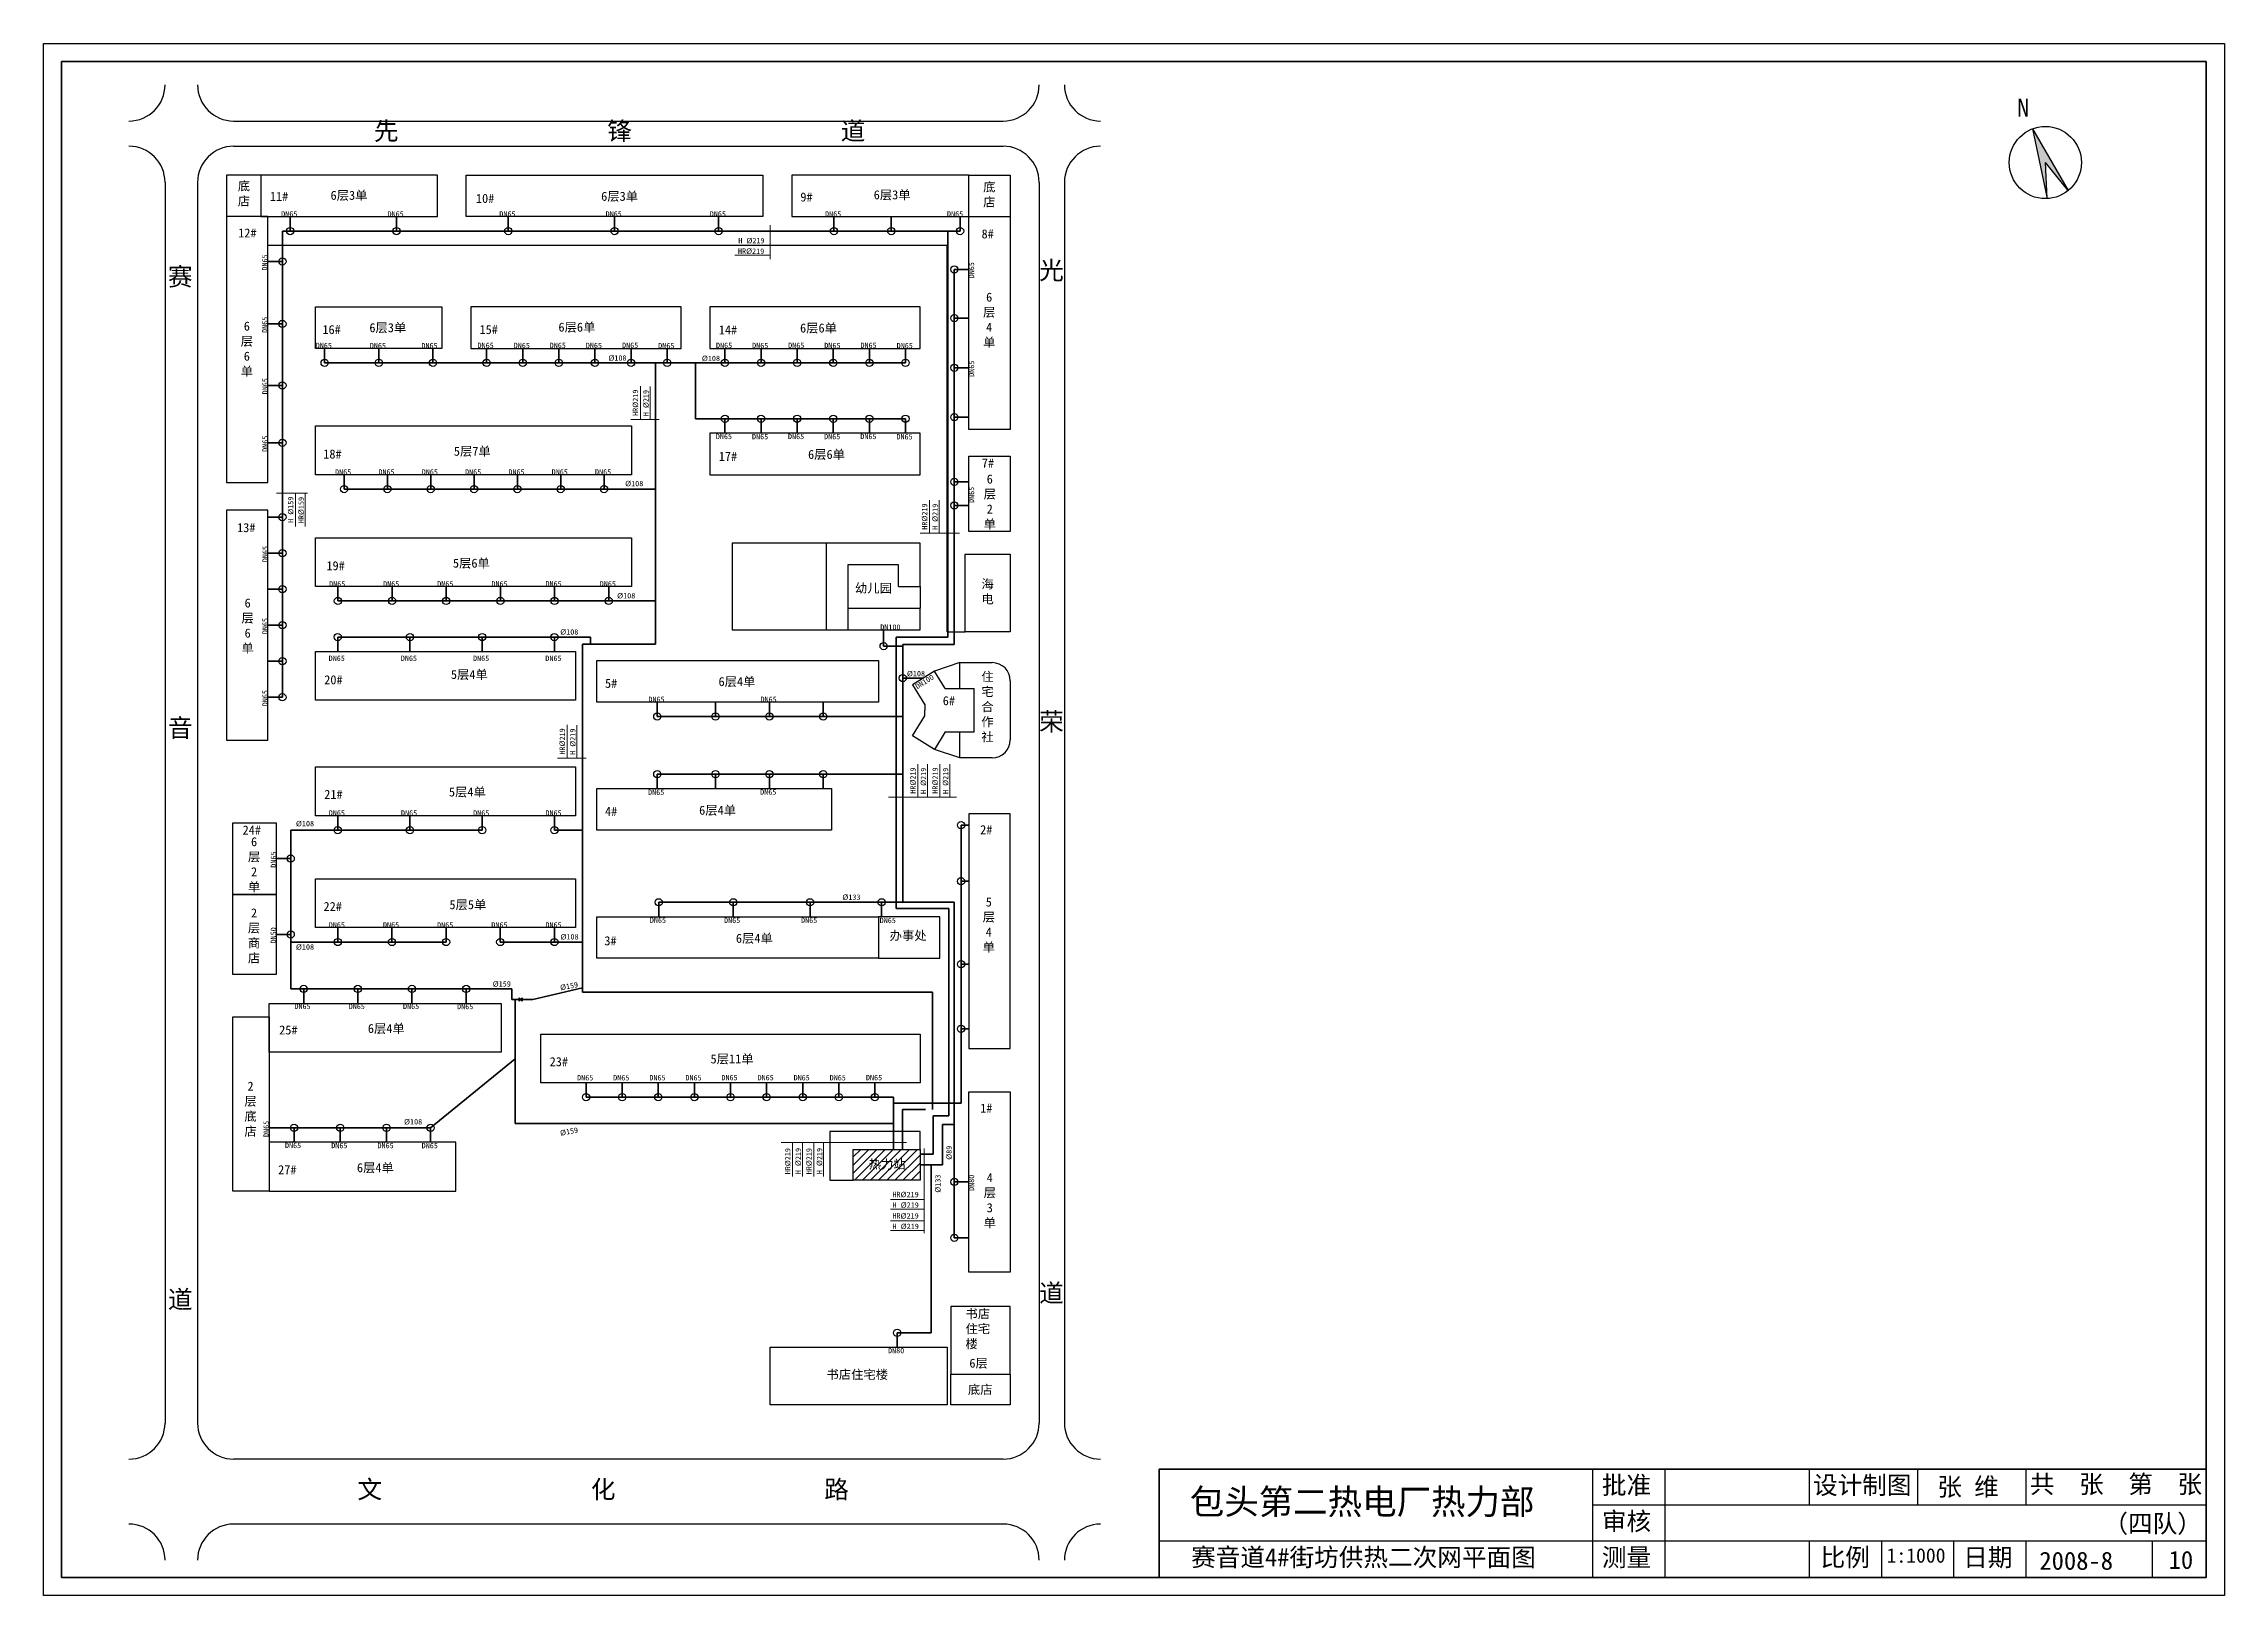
# Model space of a CAD drawing. Header units: millimetres. Extents: x 710 to 1314, y 285 to 715.
import ezdxf

# ---------------------------------------------------------------- set-up
doc = ezdxf.new("R2010")
doc.units = ezdxf.units.MM
doc.linetypes.add('DASHED2', pattern=[9.525, 6.35, -3.175])
doc.layers.add('围栏', color=3, linetype='Continuous')
doc.layers.add('边线', color=1, linetype='Continuous')
doc.layers.add('标注', color=7, linetype='Continuous', lineweight=18)
doc.layers.add('管道', color=7, linetype='Continuous', lineweight=50)

msp = doc.modelspace()

# ---------------------------------------------------------------- hatches: boundary and pattern name
msp.add_hatch(color=256).paths.add_polyline_path([(1261.01, 691.72), (1265.08, 672.4), (1264.6, 682.39), (1270.94, 674.66)])
at = {"layer": '标注'}
h = msp.add_hatch(dxfattribs=at)
h.set_pattern_fill('ANSI31', color=256, scale=0.5, style=0)
h.paths.add_polyline_path([(952.92, 408.9), (934.42, 408.9), (934.42, 400.4), (952.92, 400.4)])
h.paths.add_polyline_path([(938.1, 406.69), (949.87, 406.69), (949.87, 402.14), (938.1, 402.14)], flags=24)

# ---------------------------------------------------------------- linework, layer by layer
at = {"lineweight": 40}
for p, q in [((715.18, 290.35), (715.18, 710.35)), ((715.18, 710.35), (1309.18, 710.35)), ((1309.18, 710.35), (1309.18, 290.35)), ((1309.18, 320.35), (1019.18, 320.35)), ((1019.18, 320.35), (1019.18, 290.35)), ((1309.18, 290.35), (715.18, 290.35))]:
    msp.add_line(p, q, dxfattribs=at)
for p, q in [((762.82, 693.9), (975.92, 693.9)), ((1261.01, 691.72), (1265.08, 672.4)), ((1261.01, 691.72), (1270.94, 674.66)), ((762.82, 686.9), (975.92, 686.9)), ((743.82, 676.9), (743.82, 333.11)), ((752.82, 676.9), (752.82, 333.11)), ((770.32, 678.9), (760.82, 678.9)), ((760.82, 678.9), (760.82, 667.4)), ((819.32, 678.9), (770.32, 678.9)), ((770.32, 678.9), (770.32, 667.4)), ((819.32, 667.4), (819.32, 678.9)), ((827.22, 667.4), (827.22, 678.9)), ((827.22, 678.9), (909.42, 678.9)), ((909.42, 678.9), (909.42, 667.4)), ((917.42, 678.9), (917.42, 667.4)), ((966.42, 678.9), (917.42, 678.9)), ((966.42, 667.4), (966.42, 678.9)), ((966.42, 678.9), (977.92, 678.9)), ((977.92, 678.9), (977.92, 667.4)), ((985.92, 676.9), (985.92, 333.11)), ((992.92, 676.9), (992.92, 333.11)), ((1265.08, 672.4), (1264.6, 682.39)), ((1270.94, 674.66), (1264.6, 682.39)), ((772.32, 667.4), (760.82, 667.4)), ((760.82, 667.4), (760.82, 593.7)), ((770.32, 667.4), (819.32, 667.4)), ((772.32, 593.7), (772.32, 667.4)), ((909.42, 667.4), (827.22, 667.4)), ((917.42, 667.4), (966.42, 667.4)), ((966.42, 667.4), (977.92, 667.4)), ((966.42, 608.4), (966.42, 667.4)), ((977.92, 667.4), (977.92, 608.4)), ((785.52, 630.9), (785.52, 642.4)), ((785.52, 642.4), (820.52, 642.4)), ((820.52, 642.4), (820.52, 630.9)), ((828.52, 642.4), (828.52, 630.9)), ((886.72, 642.4), (828.52, 642.4)), ((886.72, 630.9), (886.72, 642.4)), ((952.92, 642.4), (894.72, 642.4)), ((894.72, 642.4), (894.72, 630.9)), ((952.92, 630.9), (952.92, 642.4)), ((820.52, 630.9), (785.52, 630.9)), ((828.52, 630.9), (886.72, 630.9)), ((894.72, 630.9), (952.92, 630.9)), ((785.52, 609.4), (873.02, 609.4)), ((785.52, 595.9), (785.52, 609.4)), ((873.02, 609.4), (873.02, 595.9)), ((894.72, 607.4), (894.72, 595.9)), ((952.92, 607.4), (894.72, 607.4)), ((952.92, 595.9), (952.92, 607.4)), ((977.92, 608.4), (966.42, 608.4)), ((966.42, 580.11), (966.42, 601)), ((966.42, 601), (977.92, 601)), ((977.92, 601), (977.92, 580.11)), ((760.82, 593.7), (772.32, 593.7)), ((873.02, 595.9), (785.52, 595.9)), ((894.72, 595.9), (952.92, 595.9)), ((760.82, 586.1), (760.82, 522.3)), ((772.32, 586.1), (760.82, 586.1)), ((772.32, 522.3), (772.32, 586.1)), ((977.92, 580.11), (966.42, 580.11)), ((785.52, 564.9), (785.52, 578.4)), ((785.52, 578.4), (873.02, 578.4)), ((873.02, 578.4), (873.02, 564.9)), ((952.92, 576.9), (926.92, 576.9)), ((926.92, 576.9), (926.92, 552.9)), ((952.92, 564.9), (952.92, 576.9)), ((965.42, 552.31), (965.42, 573.91)), ((965.42, 573.91), (977.92, 573.91)), ((977.92, 573.91), (977.92, 552.31)), ((946.92, 570.9), (932.92, 570.9)), ((932.92, 570.9), (932.92, 552.9)), ((946.92, 564.9), (946.92, 570.9)), ((873.02, 564.9), (785.52, 564.9)), ((946.92, 564.9), (952.92, 564.9)), ((932.92, 558.9), (952.92, 558.9)), ((952.92, 552.9), (952.92, 558.9)), ((926.92, 552.9), (952.92, 552.9)), ((977.92, 552.31), (965.42, 552.31)), ((785.52, 546.9), (857.52, 546.9)), ((785.52, 533.4), (785.52, 546.9)), ((857.52, 546.9), (857.52, 533.4)), ((863.42, 544.4), (941.42, 544.4)), ((863.42, 532.9), (863.42, 544.4)), ((941.42, 544.4), (941.42, 532.9)), ((963.92, 543.81), (956.92, 541.44)), ((963.92, 543.81), (972.92, 543.81)), ((963.92, 536.61), (963.92, 543.81)), ((956.92, 541.44), (950.81, 537.64)), ((950.81, 537.64), (954.24, 532.12)), ((959.92, 536.61), (956.92, 541.44)), ((977.92, 538.81), (977.92, 522.41)), ((857.52, 533.4), (785.52, 533.4)), ((941.42, 532.9), (863.42, 532.9)), ((954.24, 532.12), (954.24, 530.61)), ((959.92, 536.61), (967.92, 536.61)), ((967.92, 524.61), (967.92, 536.61)), ((950.81, 523.57), (954.24, 529.1)), ((954.24, 529.1), (954.24, 530.61)), ((760.82, 522.3), (772.32, 522.3)), ((956.92, 519.78), (950.81, 523.57)), ((959.92, 524.61), (956.92, 519.78)), ((963.92, 517.41), (956.92, 519.78)), ((959.92, 524.61), (967.92, 524.61)), ((963.92, 517.41), (963.92, 524.61)), ((785.52, 501.4), (785.52, 514.9)), ((785.52, 514.9), (857.52, 514.9)), ((857.52, 514.9), (857.52, 501.4)), ((972.92, 517.41), (963.92, 517.41)), ((863.42, 497.4), (863.42, 508.9)), ((863.42, 508.9), (928.42, 508.9)), ((928.42, 508.9), (928.42, 497.4)), ((857.52, 501.4), (785.52, 501.4)), ((977.92, 501.91), (966.42, 501.91)), ((966.42, 501.91), (966.42, 436.91)), ((977.92, 436.91), (977.92, 501.91)), ((762.62, 479.6), (762.62, 499.4)), ((762.62, 499.4), (774.62, 499.4)), ((774.62, 499.4), (774.62, 479.6)), ((928.42, 497.4), (863.42, 497.4)), ((785.52, 483.9), (857.52, 483.9)), ((785.52, 470.4), (785.52, 483.9)), ((857.52, 483.9), (857.52, 470.4)), ((762.62, 457.4), (762.62, 479.6)), ((762.62, 479.6), (774.62, 479.6)), ((774.62, 479.6), (762.62, 479.6)), ((774.62, 479.6), (774.62, 457.4)), ((863.42, 461.9), (863.42, 473.4)), ((863.42, 473.4), (941.42, 473.4)), ((941.42, 473.4), (941.42, 461.9)), ((958.42, 473.4), (941.42, 473.4)), ((958.42, 461.9), (958.42, 473.4)), ((857.52, 470.4), (785.52, 470.4)), ((941.42, 461.9), (863.42, 461.9)), ((941.42, 461.9), (958.42, 461.9)), ((774.62, 457.4), (762.62, 457.4)), ((772.62, 435.9), (772.62, 449.4)), ((772.62, 449.4), (836.92, 449.4)), ((836.92, 449.4), (836.92, 435.9)), ((762.62, 397.4), (762.62, 445.7)), ((762.62, 445.7), (772.62, 445.7)), ((772.62, 445.7), (772.62, 397.4)), ((836.92, 435.9), (772.62, 435.9)), ((847.92, 427.4), (847.92, 440.9)), ((847.92, 440.9), (952.92, 440.9)), ((952.92, 440.9), (952.92, 427.4)), ((966.42, 436.91), (977.92, 436.91)), ((952.92, 427.4), (847.92, 427.4)), ((966.42, 374.91), (966.42, 424.91)), ((966.42, 424.91), (977.92, 424.91)), ((977.92, 424.91), (977.92, 374.91)), ((772.62, 410.9), (772.62, 397.4)), ((824.32, 410.9), (772.62, 410.9)), ((824.32, 397.4), (824.32, 410.9)), ((934.42, 400.4), (934.42, 408.9)), ((934.42, 408.9), (952.92, 408.9)), ((952.92, 408.9), (952.92, 400.4)), ((952.92, 400.4), (934.42, 400.4)), ((772.62, 397.4), (762.62, 397.4)), ((772.62, 397.4), (824.32, 397.4)), ((977.92, 374.91), (966.42, 374.91)), ((977.92, 365.41), (961.42, 365.41)), ((961.42, 365.41), (961.42, 346.61)), ((977.92, 346.61), (977.92, 365.41)), ((911.42, 338.11), (911.42, 354.11)), ((911.42, 354.11), (960.42, 354.11)), ((960.42, 354.11), (960.42, 338.11)), ((961.42, 346.61), (977.92, 346.61)), ((961.42, 338.11), (961.42, 346.61)), ((977.92, 346.61), (977.92, 338.11)), ((960.42, 338.11), (911.42, 338.11)), ((977.92, 338.11), (961.42, 338.11)), ((975.92, 323.11), (762.82, 323.11)), ((1139.18, 320.35), (1139.18, 290.35)), ((1159.18, 320.35), (1159.18, 290.35)), ((1199.18, 320.35), (1199.18, 310.35)), ((1229.22, 320.35), (1229.22, 310.35)), ((1259.18, 320.35), (1259.18, 310.35)), ((1309.18, 310.35), (1139.18, 310.35)), ((975.92, 305.11), (762.82, 305.11)), ((1309.18, 300.35), (1019.18, 300.35)), ((1199.18, 300.35), (1199.18, 290.35)), ((1219.18, 300.35), (1219.18, 290.35)), ((1239.18, 300.35), (1239.18, 290.35)), ((1259.18, 300.35), (1259.18, 290.35)), ((1294.18, 300.35), (1294.18, 290.35))]:
    msp.add_line(p, q)
for centre, radius in [((1264.6, 682.39), 10), ((778.48, 663.4), 1), ((807.93, 663.4), 1), ((838.88, 663.4), 1), ((868.32, 663.4), 1), ((897.14, 663.4), 1), ((929.09, 663.4), 1), ((944.96, 663.4), 1), ((964.01, 663.4), 1), ((776.32, 654.99), 1), ((962.42, 652.79), 1), ((962.42, 639.24), 1), ((776.32, 637.66), 1), ((788.02, 626.9), 1), ((803.02, 626.9), 1), ((818.02, 626.9), 1), ((832.89, 626.9), 1), ((842.89, 626.9), 1), ((852.89, 626.9), 1), ((862.89, 626.9), 1), ((872.89, 626.9), 1), ((882.89, 626.9), 1), ((898.89, 626.9), 1), ((908.89, 626.9), 1), ((918.89, 626.9), 1), ((928.89, 626.9), 1), ((938.89, 626.9), 1), ((948.89, 626.9), 1), ((962.42, 625.53), 1), ((776.32, 620.65), 1), ((898.89, 611.4), 1), ((908.89, 611.4), 1), ((918.89, 611.4), 1), ((928.89, 611.4), 1), ((938.89, 611.4), 1), ((948.89, 611.4), 1), ((962.42, 611.82), 1), ((776.32, 604.74), 1), ((793.4, 591.9), 1), ((805.4, 591.9), 1), ((817.4, 591.9), 1), ((829.4, 591.9), 1), ((841.4, 591.9), 1), ((853.4, 591.9), 1), ((865.4, 591.9), 1), ((962.42, 593.94), 1), ((962.42, 587.4), 1), ((776.32, 584.15), 1), ((776.32, 574.16), 1), ((776.32, 564.18), 1), ((791.69, 560.9), 1), ((806.69, 560.9), 1), ((821.69, 560.9), 1), ((836.69, 560.9), 1), ((851.69, 560.9), 1), ((866.69, 560.9), 1), ((776.32, 554.2), 1), ((791.64, 550.9), 1), ((811.64, 550.9), 1), ((831.64, 550.9), 1), ((851.64, 550.9), 1), ((776.32, 544.21), 1), ((942.84, 548.4), 1), ((948.14, 539.54), 1), ((776.32, 534.22), 1), ((880.16, 528.9), 1), ((896.26, 528.9), 1), ((911.19, 528.9), 1), ((926.13, 528.9), 1), ((880.16, 512.9), 1), ((896.26, 512.9), 1), ((911.19, 512.9), 1), ((926.13, 512.9), 1), ((791.64, 497.4), 1), ((811.64, 497.4), 1), ((831.64, 497.4), 1), ((851.64, 497.4), 1), ((964.27, 498.77), 1), ((778.62, 489.5), 1), ((964.27, 483.23), 1), ((880.54, 477.4), 1), ((901.2, 477.4), 1), ((922.45, 477.4), 1), ((942.28, 477.4), 1), ((778.62, 468.5), 1), ((791.66, 466.4), 1), ((806.66, 466.4), 1), ((821.66, 466.4), 1), ((836.66, 466.4), 1), ((851.66, 466.4), 1), ((964.27, 460.25), 1), ((782.21, 453.4), 1), ((797.21, 453.4), 1), ((812.21, 453.4), 1), ((827.21, 453.4), 1), ((964.27, 442.34), 1), ((860.42, 423.4), 1), ((870.42, 423.4), 1), ((880.42, 423.4), 1), ((890.42, 423.4), 1), ((900.42, 423.4), 1), ((910.42, 423.4), 1), ((920.42, 423.4), 1), ((930.42, 423.4), 1), ((940.42, 423.4), 1), ((779.54, 414.9), 1), ((792.34, 414.9), 1), ((805.15, 414.9), 1), ((817.38, 414.9), 1), ((962.42, 399.91), 1), ((962.42, 384.44), 1), ((946.58, 358.11), 1)]:
    msp.add_circle(centre, radius)
for centre, radius, start, end in [((733.82, 703.9), 10, 270, 360), ((762.82, 703.9), 10, 180, 270), ((975.92, 703.9), 10, 270, 0), ((1002.92, 703.9), 10, 180, 270), ((733.82, 676.9), 10, 0, 90), ((762.82, 676.9), 10, 90, 180), ((975.92, 676.9), 10, 0, 90), ((1002.92, 676.9), 10, 90, 180), ((972.92, 538.81), 5, 0, 90), ((972.92, 522.41), 5, 270, 0), ((733.82, 333.11), 10, 270, 0), ((762.82, 333.11), 10, 180, 270), ((975.92, 333.11), 10, 270, 0), ((1002.92, 333.11), 10, 180, 270), ((733.82, 295.11), 10, 0, 90), ((762.82, 295.11), 10, 90, 180), ((975.92, 295.11), 10, 0, 90), ((1002.92, 295.11), 10, 90, 180)]:
    msp.add_arc(centre, radius, start, end)
at = {"layer": '围栏'}
for p, q in [((960.42, 659.4), (772.32, 659.4)), ((960.42, 552.31), (960.42, 659.4)), ((926.92, 576.9), (900.92, 576.9)), ((900.92, 576.9), (900.92, 552.9)), ((952.92, 564.9), (952.92, 558.9)), ((900.92, 552.9), (926.92, 552.9)), ((960.42, 552.31), (965.42, 552.31)), ((952.92, 413.9), (927.92, 413.9)), ((927.92, 413.9), (927.92, 400.4)), ((952.92, 408.9), (952.92, 413.9)), ((927.92, 400.4), (934.42, 400.4))]:
    msp.add_line(p, q, dxfattribs=at)
at = {"layer": '标注'}
for p, q in [((911.42, 655.63), (911.42, 665.01)), ((901.6, 659.38), (911.42, 659.38)), ((901.6, 656.68), (911.42, 656.68)), ((875.46, 611.21), (875.46, 620.39)), ((878.16, 611.21), (878.16, 620.36)), ((880.71, 611.21), (872.82, 611.21)), ((783.27, 590.74), (774.7, 590.74)), ((779.96, 581.56), (779.96, 590.74)), ((782.67, 581.56), (782.67, 590.74)), ((955.55, 579.68), (955.55, 588.86)), ((958.25, 579.68), (958.25, 588.83)), ((963.84, 579.68), (952.94, 579.68)), ((855.19, 517.37), (855.19, 526.54)), ((857.89, 517.37), (857.89, 526.51)), ((860.45, 517.37), (852.55, 517.37)), ((952.32, 506.53), (952.32, 515.71)), ((955.02, 506.53), (955.02, 515.68)), ((958.45, 506.53), (958.45, 515.71)), ((961.16, 506.53), (961.16, 515.68)), ((963.06, 506.53), (944.21, 506.53)), ((949.16, 410.86), (914.5, 410.86)), ((917.63, 401.45), (917.63, 410.86)), ((920.33, 401.45), (920.33, 410.86)), ((923.53, 401.45), (923.53, 410.86)), ((926.23, 401.45), (926.23, 410.86)), ((954.11, 385.68), (954.11, 409.23)), ((944.7, 395.06), (954.11, 395.06)), ((944.7, 392.36), (954.11, 392.36)), ((944.7, 389.15), (954.11, 389.15)), ((944.7, 386.45), (954.11, 386.45))]:
    msp.add_line(p, q, dxfattribs=at)
at = {"layer": '管道'}
for p, q in [((778.48, 667.4), (778.48, 663.4)), ((807.93, 667.4), (807.93, 663.4)), ((838.88, 667.4), (838.88, 663.4)), ((868.32, 667.4), (868.32, 663.4)), ((897.14, 667.4), (897.14, 663.4)), ((929.09, 667.4), (929.09, 663.4)), ((944.96, 667.4), (944.96, 663.4)), ((964.01, 667.4), (964.01, 663.4)), ((964.01, 663.4), (776.32, 663.4)), ((776.32, 663.4), (776.32, 534.22)), ((960.6, 663.4), (960.6, 550.9)), ((772.32, 654.99), (776.32, 654.99)), ((966.42, 652.79), (962.42, 652.79)), ((962.42, 652.79), (962.42, 548.8)), ((772.32, 637.66), (776.32, 637.66)), ((962.42, 639.24), (966.42, 639.24)), ((788.02, 626.9), (788.02, 630.9)), ((803.02, 626.9), (803.02, 630.9)), ((818.02, 626.9), (818.02, 630.9)), ((832.89, 626.9), (832.89, 630.9)), ((842.89, 626.9), (842.89, 630.9)), ((852.89, 626.9), (852.89, 630.9)), ((862.89, 626.9), (862.89, 630.9)), ((872.89, 626.9), (872.89, 630.9)), ((882.89, 626.9), (882.89, 630.9)), ((898.89, 626.9), (898.89, 630.9)), ((908.89, 626.9), (908.89, 630.9)), ((918.89, 626.9), (918.89, 630.9)), ((928.89, 626.9), (928.89, 630.9)), ((938.89, 626.9), (938.89, 630.9)), ((948.89, 626.9), (948.89, 630.9)), ((788.02, 626.9), (948.89, 626.9)), ((879.68, 548.93), (879.68, 626.9)), ((890.71, 626.9), (890.71, 611.4)), ((966.42, 625.53), (962.42, 625.53)), ((772.32, 620.65), (776.32, 620.65)), ((890.71, 611.4), (948.89, 611.4)), ((898.89, 607.4), (898.89, 611.4)), ((908.89, 607.4), (908.89, 611.4)), ((918.89, 607.4), (918.89, 611.4)), ((928.89, 607.4), (928.89, 611.4)), ((938.89, 607.4), (938.89, 611.4)), ((948.89, 607.4), (948.89, 611.4)), ((962.42, 611.82), (966.42, 611.82)), ((772.32, 604.74), (776.32, 604.74)), ((793.4, 591.9), (793.4, 595.9)), ((805.4, 591.9), (805.4, 595.9)), ((817.4, 591.9), (817.4, 595.9)), ((829.4, 591.9), (829.4, 595.9)), ((841.4, 591.9), (841.4, 595.9)), ((853.4, 591.9), (853.4, 595.9)), ((865.4, 591.9), (865.4, 595.9)), ((966.42, 593.94), (962.42, 593.94)), ((793.4, 591.9), (879.68, 591.9)), ((966.42, 587.4), (962.42, 587.4)), ((776.32, 584.15), (772.32, 584.15)), ((772.32, 574.16), (776.32, 574.16)), ((776.32, 574.16), (776.32, 554.2)), ((776.32, 564.18), (772.32, 564.18)), ((791.69, 560.9), (791.69, 564.9)), ((806.69, 560.9), (806.69, 564.9)), ((821.69, 560.9), (821.69, 564.9)), ((836.69, 560.9), (836.69, 564.9)), ((851.69, 560.9), (851.69, 564.9)), ((866.69, 560.9), (866.69, 564.9)), ((791.69, 560.9), (879.68, 560.9)), ((772.32, 554.2), (776.32, 554.2)), ((791.64, 546.9), (791.64, 550.9)), ((791.64, 550.9), (861.69, 550.9)), ((811.64, 546.9), (811.64, 550.9)), ((831.64, 546.9), (831.64, 550.9)), ((851.64, 546.9), (851.64, 550.9)), ((861.69, 550.9), (861.69, 548.93)), ((942.84, 548.4), (942.84, 552.9)), ((960.6, 550.9), (946.29, 550.9)), ((946.29, 550.9), (946.29, 475.73)), ((776.32, 544.21), (772.32, 544.21)), ((859.41, 514.9), (859.41, 548.93)), ((859.41, 548.93), (879.68, 548.93)), ((942.84, 548.4), (948.14, 548.4)), ((948.14, 539.54), (948.14, 548.8)), ((948.14, 548.8), (962.42, 548.8)), ((948.14, 477.4), (948.14, 539.54)), ((948.14, 539.54), (953.87, 539.54)), ((772.32, 534.22), (776.32, 534.22)), ((880.16, 532.9), (880.16, 528.9)), ((896.26, 528.9), (896.26, 532.9)), ((911.19, 532.9), (911.19, 528.9)), ((926.13, 528.9), (926.13, 532.9)), ((880.16, 528.9), (948.14, 528.9)), ((859.41, 452.51), (859.41, 514.9)), ((880.16, 508.9), (880.16, 512.9)), ((880.16, 512.9), (948.14, 512.9)), ((896.26, 512.9), (896.26, 508.9)), ((911.19, 508.9), (911.19, 512.9)), ((926.13, 512.9), (926.13, 508.9)), ((791.64, 497.4), (791.64, 501.4)), ((811.64, 497.4), (811.64, 501.4)), ((831.64, 497.4), (831.64, 501.4)), ((851.64, 497.4), (851.64, 501.4)), ((778.62, 497.4), (778.62, 453.4)), ((778.62, 497.4), (831.64, 497.4)), ((851.64, 497.4), (859.41, 497.4)), ((964.27, 421.73), (964.27, 498.77)), ((964.27, 498.77), (966.42, 498.77)), ((774.62, 489.5), (778.62, 489.5)), ((964.27, 483.23), (966.42, 483.23)), ((880.54, 473.4), (880.54, 477.4)), ((880.54, 477.4), (962.42, 477.4)), ((901.2, 473.4), (901.2, 477.4)), ((922.45, 473.4), (922.45, 477.4)), ((942.28, 473.4), (942.28, 477.4)), ((962.42, 415.81), (962.42, 477.4)), ((946.29, 475.73), (960.87, 475.73)), ((960.87, 475.73), (960.87, 418.21)), ((774.62, 468.5), (778.62, 468.5)), ((778.62, 466.4), (821.66, 466.4)), ((791.66, 466.4), (791.66, 470.4)), ((806.66, 466.4), (806.66, 470.4)), ((821.66, 466.4), (821.66, 470.4)), ((836.66, 466.4), (836.66, 470.4)), ((836.66, 466.4), (859.41, 466.4)), ((851.66, 466.4), (851.66, 470.4)), ((964.27, 460.25), (966.42, 460.25)), ((778.62, 453.4), (839.84, 453.4)), ((782.21, 449.4), (782.21, 453.4)), ((797.21, 449.4), (797.21, 453.4)), ((812.21, 449.4), (812.21, 453.4)), ((827.21, 449.4), (827.21, 453.4)), ((839.84, 453.4), (839.84, 450.5)), ((845.7, 450.5), (859.41, 453.67)), ((839.84, 450.5), (841.9, 450.5)), ((840.8, 450.5), (840.8, 434.05)), ((841.9, 450.97), (841.9, 450.5)), ((841.9, 450.97), (842.77, 450.03)), ((841.9, 450.03), (842.77, 450.97)), ((841.9, 450.03), (841.9, 450.5)), ((842.77, 450.97), (842.77, 450.5)), ((842.77, 450.03), (842.77, 450.5)), ((842.77, 450.5), (845.7, 450.5)), ((859.41, 452.51), (956.38, 452.51)), ((956.38, 452.51), (956.38, 419.95)), ((964.27, 442.34), (966.42, 442.34)), ((840.8, 434.05), (817.38, 414.9)), ((840.8, 416.15), (840.8, 434.05)), ((860.42, 427.4), (860.42, 423.4)), ((860.42, 423.4), (945.57, 423.4)), ((870.42, 427.4), (870.42, 423.4)), ((880.42, 427.4), (880.42, 423.4)), ((890.42, 427.4), (890.42, 423.4)), ((900.42, 427.4), (900.42, 423.4)), ((910.42, 427.4), (910.42, 423.4)), ((920.42, 427.4), (920.42, 423.4)), ((930.42, 427.4), (930.42, 423.4)), ((940.42, 427.4), (940.42, 423.4)), ((945.57, 423.4), (945.57, 408.9)), ((945.57, 421.73), (964.27, 421.73)), ((948.04, 419.95), (948.04, 408.9)), ((960.87, 418.21), (956.53, 418.21)), ((956.53, 418.21), (956.53, 407.64)), ((772.62, 414.9), (817.38, 414.9)), ((779.54, 410.9), (779.54, 414.9)), ((792.34, 410.9), (792.34, 414.9)), ((805.15, 410.9), (805.15, 414.9)), ((817.38, 410.9), (817.38, 414.9)), ((945.57, 416.15), (840.8, 416.15)), ((959.1, 404.65), (959.1, 415.81)), ((959.1, 415.81), (962.42, 415.81)), ((962.42, 415.81), (962.42, 399.91)), ((956.53, 407.64), (952.92, 407.64)), ((952.92, 404.65), (959.1, 404.65)), ((956.01, 404.65), (956.01, 358.11)), ((966.42, 399.91), (962.42, 399.91)), ((962.42, 399.91), (962.42, 384.44)), ((962.42, 384.44), (966.42, 384.44)), ((946.58, 354.11), (946.58, 358.11)), ((946.58, 358.11), (956.01, 358.11))]:
    msp.add_line(p, q, dxfattribs=at)
at = {"layer": '管道', "linetype": 'DASHED2'}
for p, q in [((859.41, 514.9), (859.41, 452.51)), ((948.04, 419.95), (956.38, 419.95))]:
    msp.add_line(p, q, dxfattribs=at)
at = {"layer": '边线'}
for p, q in [((710.18, 715.35), (1314.18, 715.35)), ((710.18, 285.35), (710.18, 715.35)), ((1314.18, 715.35), (1314.18, 285.35)), ((1314.18, 285.35), (710.18, 285.35))]:
    msp.add_line(p, q, dxfattribs=at)

# ---------------------------------------------------------------- texts
at = {"attachment_point": 1}
for s, insert, char_height, width in [('N', (1256.76, 700.13), 5, 13.437), ('{\\fSimHei|b0|i0|c134|p2;包头第二热电厂热力部}', (1027.63, 314.81), 7, 133.3392), ('{\\fFangSong_GB2312|b0|i0|c134|p49;批准}', (1141.77, 318.41), 5, 88.5221), ('{\\fFangSong_GB2312|b0|i0|c134|p49;设计制图}', (1200.24, 318.41), 5, 88.5221), ('{\\fFangSong_GB2312|b0|i0|c134|p49;共  张  第  张}', (1260.32, 318.68), 5, 88.5221), ('{\\fFangSong_GB2312|b0|i0|c134|p49;审核}', (1141.77, 308.41), 5, 88.5221), ('{\\fSimSun|b0|i0|c134|p54;赛音道}4#{\\fSimSun|b0|i0|c134|p54;街坊供热二次网平面图}', (1028, 298.43), 5, 147.6085), ('{\\fFangSong_GB2312|b0|i0|c134|p49;测量}', (1141.77, 298.41), 5, 88.5221), ('{\\fFangSong_GB2312|b0|i0|c134|p49;比例}', (1202.36, 298.41), 5, 88.5221), ('{\\fFangSong_GB2312|b0|i0|c134|p49;日期}', (1241.85, 298.41), 5, 88.5221)]:
    msp.add_mtext(s, dxfattribs=dict(at, insert=insert, char_height=char_height, width=width))
at = {"layer": '标注'}
for s, insert, char_height, width, attachment_point in [('{\\fSimSun|b0|i0|c134|p54;先                 锋                 道}', (801.67, 693.64), 5, 146.9807, 1), ('{\\fSimSun|b0|i0|c134|p54;底店}', (763.96, 677.15), 2.5, 3.6148, 1), ('{\\fSimSun|b0|i0|c134|p54;底店}', (970.4, 676.86), 2.5, 3.6148, 1), ('11#', (772.84, 674.26), 2.5, 5.8467, 1), ('6{\\fSimSun|b0|i0|c134|p54;层}3{\\fSimSun|b0|i0|c134|p54;单}', (789.66, 674.56), 2.5, 15.8333, 1), ('10#', (829.92, 673.7), 2.5, 5.8467, 1), ('6{\\fSimSun|b0|i0|c134|p54;层}3{\\fSimSun|b0|i0|c134|p54;单}', (864.6, 674.29), 2.5, 15.8333, 1), ('9#', (919.76, 674.09), 2.5, 5.8467, 1), ('6{\\fSimSun|b0|i0|c134|p54;层}3{\\fSimSun|b0|i0|c134|p54;单}', (940.09, 674.7), 2.5, 15.8333, 1), ('DN65', (775.98, 668.9), 1.5, 6.3469, 1), ('DN65', (805.44, 668.9), 1.5, 6.3469, 1), ('DN65', (836.39, 668.9), 1.5, 6.3469, 1), ('DN65', (865.83, 668.9), 1.5, 6.3469, 1), ('DN65', (894.68, 668.9), 1.5, 6.3469, 1), ('DN65', (926.6, 668.9), 1.5, 6.3469, 1), ('DN65', (960.38, 668.9), 1.5, 6.3469, 1), ('12#', (764.06, 664.12), 2.5, 5.8467, 1), ('HR%%C219', (902.5, 658.59), 1.5, 11.9811, 1), ('H %%C219', (902.58, 661.5), 1.5, 11.8997, 1), ('8#', (969.96, 663.87), 2.5, 5.8467, 1), ('{\\fSimSun|b0|i0|c134|p54;赛\\P\\P\\P\\P\\P\\P\\P\\P\\P\\P\\P\\P\\P\\P\\P音\\P\\P\\P\\P\\P\\P\\P\\P\\P\\P\\P\\P\\P\\P\\P\\P\\P\\P\\P道}', (744.61, 653.26), 5, 4.7522, 1), ('{\\fSimSun|b0|i0|c134|p54;光\\P\\P\\P\\P\\P\\P\\P\\P\\P\\P\\P\\P\\P\\P\\P荣\\P\\P\\P\\P\\P\\P\\P\\P\\P\\P\\P\\P\\P\\P\\P\\P\\P\\P\\P道}', (985.92, 655.02), 5, 4.7522, 1), ('6{\\fSimSun|b0|i0|c134|p54;层}4{\\fSimSun|b0|i0|c134|p54;单}', (972.07, 638.7), 2.5, 3.9602, 5), ('6{\\fSimSun|b0|i0|c134|p54;层}6{\\fSimSun|b0|i0|c134|p54;单}', (766.47, 630.68), 2.5, 3.9602, 5), ('16#', (787.39, 637.36), 2.5, 5.8467, 1), ('6{\\fSimSun|b0|i0|c134|p54;层}3{\\fSimSun|b0|i0|c134|p54;单}', (800.41, 637.89), 2.5, 15.8333, 1), ('15#', (830.9, 637.36), 2.5, 5.8467, 1), ('6{\\fSimSun|b0|i0|c134|p54;层}6{\\fSimSun|b0|i0|c134|p54;单}', (852.77, 638.03), 2.5, 15.8333, 1), ('14#', (897.17, 637.25), 2.5, 5.8467, 1), ('6{\\fSimSun|b0|i0|c134|p54;层}6{\\fSimSun|b0|i0|c134|p54;单}', (919.69, 637.79), 2.5, 15.8333, 1), ('DN65', (785.55, 632.44), 1.5, 6.3469, 1), ('DN65', (800.53, 632.4), 1.5, 6.3469, 1), ('DN65', (814.82, 632.4), 1.5, 6.3469, 1), ('DN65', (830.37, 632.48), 1.5, 6.3469, 1), ('DN65', (840.38, 632.44), 1.5, 6.3469, 1), ('DN65', (850.35, 632.48), 1.5, 6.3469, 1), ('DN65', (860.36, 632.44), 1.5, 6.3469, 1), ('%%C108', (866.6, 628.98), 1.5, 9.9494, 1), ('DN65', (870.39, 632.49), 1.5, 6.3469, 1), ('DN65', (880.4, 632.4), 1.5, 6.3469, 1), ('%%C108', (892.49, 628.87), 1.5, 9.9494, 1), ('DN65', (896.41, 632.48), 1.5, 6.3469, 1), ('DN65', (906.42, 632.44), 1.5, 6.3469, 1), ('DN65', (916.4, 632.48), 1.5, 6.3469, 1), ('DN65', (926.4, 632.44), 1.5, 6.3469, 1), ('DN65', (936.43, 632.49), 1.5, 6.3469, 1), ('DN65', (946.44, 632.4), 1.5, 6.3469, 1), ('DN65', (896.37, 607.25), 1.5, 6.3469, 1), ('DN65', (906.38, 607.2), 1.5, 6.3469, 1), ('DN65', (916.35, 607.25), 1.5, 6.3469, 1), ('DN65', (926.36, 607.21), 1.5, 6.3469, 1), ('DN65', (936.38, 607.25), 1.5, 6.3469, 1), ('DN65', (946.39, 607.16), 1.5, 6.3469, 1), ('18#', (787.63, 602.88), 2.5, 5.8467, 1), ('5{\\fSimSun|b0|i0|c134|p54;层}7{\\fSimSun|b0|i0|c134|p54;单}', (823.81, 603.64), 2.5, 15.8333, 1), ('17#', (897.17, 602.23), 2.5, 5.8467, 1), ('6{\\fSimSun|b0|i0|c134|p54;层}6{\\fSimSun|b0|i0|c134|p54;单}', (921.91, 602.77), 2.5, 15.8333, 1), ('7#', (970.03, 600.38), 2.5, 5.7964, 1), ('DN65', (790.9, 597.4), 1.5, 6.3469, 1), ('DN65', (802.91, 597.4), 1.5, 6.3469, 1), ('DN65', (814.91, 597.4), 1.5, 6.3469, 1), ('DN65', (826.91, 597.4), 1.5, 6.3469, 1), ('DN65', (838.9, 597.4), 1.5, 6.3469, 1), ('DN65', (850.89, 597.4), 1.5, 6.3469, 1), ('DN65', (862.89, 597.4), 1.5, 6.3469, 1), ('%%C108', (871.24, 594.19), 1.5, 9.9494, 1), ('6{\\fSimSun|b0|i0|c134|p54;层}2{\\fSimSun|b0|i0|c134|p54;单}', (972.24, 588.32), 2.5, 3.9602, 5), ('13#', (763.76, 582.48), 2.5, 5.8467, 1), ('19#', (788.5, 571.92), 2.5, 5.8467, 1), ('5{\\fSimSun|b0|i0|c134|p54;层}6{\\fSimSun|b0|i0|c134|p54;单}', (823.55, 572.64), 2.5, 15.8333, 1), ('DN65', (789.24, 566.4), 1.5, 6.3469, 1), ('DN65', (804.2, 566.4), 1.5, 6.3469, 1), ('DN65', (819.19, 566.4), 1.5, 6.3469, 1), ('DN65', (834.22, 566.4), 1.5, 6.3469, 1), ('DN65', (849.19, 566.4), 1.5, 6.3469, 1), ('DN65', (864.2, 566.4), 1.5, 6.3469, 1), ('%%C108', (869.03, 563.11), 1.5, 9.9494, 1), ('{\\fSimSun|b0|i0|c134|p54;幼儿园}', (934.9, 565.72), 2.5, 14.3775, 1), ('{\\fSimSun|b0|i0|c134|p54;海电}', (969.93, 566.87), 2.5, 4.6029, 1), ('6{\\fSimSun|b0|i0|c134|p54;层}6{\\fSimSun|b0|i0|c134|p54;单}', (766.7, 553.95), 2.5, 3.9602, 5), ('%%C108', (853.26, 553.09), 1.5, 9.9494, 1), ('DN100', (941.91, 554.4), 1.5, 6.3469, 1), ('DN65', (789.13, 545.78), 1.5, 6.3469, 1), ('DN65', (809.12, 545.78), 1.5, 6.3469, 1), ('DN65', (829.12, 545.78), 1.5, 6.3469, 1), ('DN65', (849.14, 545.78), 1.5, 6.3469, 1), ('20#', (787.9, 540.31), 2.5, 5.8467, 1), ('5{\\fSimSun|b0|i0|c134|p54;层}4{\\fSimSun|b0|i0|c134|p54;单}', (822.99, 541.79), 2.5, 15.8333, 1), ('5#', (865.67, 539.33), 2.5, 5.8467, 1), ('6{\\fSimSun|b0|i0|c134|p54;层}4{\\fSimSun|b0|i0|c134|p54;单}', (897.11, 539.83), 2.5, 15.8333, 1), ('%%C108', (949.28, 541.51), 1.5, 9.3859, 1), ('{\\fSimSun|b0|i0|c134|p54;住宅合作社}', (969.89, 541.18), 2.5, 4.3093, 1), ('DN65', (877.67, 534.4), 1.5, 6.3469, 1), ('DN65', (908.75, 534.4), 1.5, 6.3469, 1), ('6#', (959.21, 534.52), 2.5, 5.8467, 1), ('21#', (787.9, 508.56), 2.5, 5.8467, 1), ('5{\\fSimSun|b0|i0|c134|p54;层}4{\\fSimSun|b0|i0|c134|p54;单}', (822.44, 509.23), 2.5, 15.8333, 1), ('DN65', (877.6, 508.67), 1.5, 6.3469, 1), ('DN65', (908.65, 508.71), 1.5, 6.3469, 1), ('DN65', (789.16, 502.9), 1.5, 6.3469, 1), ('DN65', (809.16, 502.9), 1.5, 6.3469, 1), ('DN65', (829.15, 502.9), 1.5, 6.3469, 1), ('DN65', (849.17, 502.9), 1.5, 6.3469, 1), ('4#', (865.67, 503.84), 2.5, 5.8467, 1), ('6{\\fSimSun|b0|i0|c134|p54;层}4{\\fSimSun|b0|i0|c134|p54;单}', (891.74, 504.17), 2.5, 15.8333, 1), ('24#', (765.29, 498.67), 2.5, 6.8167, 1), ('6{\\fSimSun|b0|i0|c134|p54;层}2{\\fSimSun|b0|i0|c134|p54;单}', (768.48, 487.81), 2.5, 3.9602, 5), ('%%C108', (780.06, 499.97), 1.5, 9.9494, 1), ('2#', (969.57, 498.78), 2.5, 5.8467, 1), ('22#', (787.7, 477.5), 2.5, 5.8467, 1), ('5{\\fSimSun|b0|i0|c134|p54;层}5{\\fSimSun|b0|i0|c134|p54;单}', (822.58, 478), 2.5, 15.8333, 1), ('%%C133', (931.4, 479.58), 1.5, 17.1381, 1), ('5{\\fSimSun|b0|i0|c134|p54;层}4{\\fSimSun|b0|i0|c134|p54;单}', (971.97, 471.11), 2.5, 3.9602, 5), ('2{\\fSimSun|b0|i0|c134|p54;层商店}', (768.46, 468.08), 2.5, 3.4113, 5), ('DN65', (789.16, 471.9), 1.5, 6.3469, 1), ('DN65', (804.16, 471.9), 1.5, 6.3469, 1), ('DN65', (819.15, 471.9), 1.5, 6.3469, 1), ('DN65', (834.18, 471.9), 1.5, 6.3469, 1), ('DN65', (849.16, 471.9), 1.5, 6.3469, 1), ('DN65', (878.09, 473.2), 1.5, 6.3469, 1), ('DN65', (898.64, 473.17), 1.5, 6.3469, 1), ('DN65', (919.96, 473.2), 1.5, 6.3469, 1), ('DN65', (941.74, 473.14), 1.5, 6.3469, 1), ('%%C108', (780.06, 465.78), 1.5, 9.9494, 1), ('%%C108', (853.33, 468.6), 1.5, 9.9494, 1), ('3#', (865.48, 467.99), 2.5, 5.8467, 1), ('6{\\fSimSun|b0|i0|c134|p54;层}4{\\fSimSun|b0|i0|c134|p54;单}', (901.93, 468.68), 2.5, 15.8333, 1), ('{\\fSimSun|b0|i0|c134|p54;办事处}', (944.52, 469.46), 2.5, 11.938, 1), ('%%C159', (834.56, 455.55), 1.5, 9.9494, 1), ('DN65', (779.66, 449.32), 1.5, 6.3469, 1), ('DN65', (794.69, 449.31), 1.5, 6.3469, 1), ('DN65', (809.72, 449.33), 1.5, 6.3469, 1), ('DN65', (824.7, 449.29), 1.5, 6.3469, 1), ('25#', (775.42, 443.28), 2.5, 5.8467, 1), ('6{\\fSimSun|b0|i0|c134|p54;层}4{\\fSimSun|b0|i0|c134|p54;单}', (799.99, 443.69), 2.5, 15.8333, 1), ('5{\\fSimSun|b0|i0|c134|p54;层}11{\\fSimSun|b0|i0|c134|p54;单}', (894.9, 435.26), 2.5, 15.8333, 1), ('23#', (850.33, 434.49), 2.5, 5.8467, 1), ('DN65', (857.94, 429.54), 1.5, 6.3469, 1), ('DN65', (867.93, 429.54), 1.5, 6.3469, 1), ('DN65', (877.95, 429.54), 1.5, 6.3469, 1), ('DN65', (887.94, 429.54), 1.5, 6.3469, 1), ('DN65', (897.92, 429.58), 1.5, 6.3469, 1), ('DN65', (907.92, 429.58), 1.5, 6.3469, 1), ('DN65', (917.9, 429.55), 1.5, 6.3469, 1), ('DN65', (927.89, 429.54), 1.5, 6.3469, 1), ('DN65', (937.94, 429.58), 1.5, 6.3469, 1), ('2{\\fSimSun|b0|i0|c134|p54;层底店}', (767.49, 420.06), 2.5, 3.9644, 5), ('%%C108', (810, 417.35), 1.5, 9.9494, 1), ('1#', (969.57, 421.61), 2.5, 5.8467, 1), ('DN65', (777.03, 410.79), 1.5, 6.3469, 1), ('DN65', (789.85, 410.76), 1.5, 6.3469, 1), ('DN65', (802.66, 410.76), 1.5, 6.3469, 1), ('DN65', (814.89, 410.74), 1.5, 6.3469, 1), ('6{\\fSimSun|b0|i0|c134|p54;层}4{\\fSimSun|b0|i0|c134|p54;单}', (796.97, 405.11), 2.5, 15.8333, 1), ('{\\fSimSun|b0|i0|c134|p54;热力站}', (938.73, 406.07), 2.5, 11.2415, 1), ('27#', (775.13, 404.55), 2.5, 5.8467, 1), ('4{\\fSimSun|b0|i0|c134|p54;层}3{\\fSimSun|b0|i0|c134|p54;单}', (972.24, 394.72), 2.5, 3.9602, 5), ('HR%%C219', (945.28, 397.18), 1.5, 13.5629, 1), ('H %%C219', (945.31, 394.27), 1.5, 13.5393, 1), ('HR%%C219', (945.28, 391.27), 1.5, 13.5629, 1), ('H %%C219', (945.31, 388.36), 1.5, 13.5393, 1), ('{\\fSimSun|b0|i0|c134|p54;书店住宅楼}', (965.52, 364.65), 2.5, 9.7246, 1), ('DN80', (944.06, 353.94), 1.5, 6.3469, 1), ('6{\\fSimSun|b0|i0|c134|p54;层}', (966.59, 350.95), 2.5, 6.6027, 1), ('{\\fSimSun|b0|i0|c134|p54;书店住宅楼}', (927.02, 347.82), 2.5, 22.2881, 1), ('{\\fSimSun|b0|i0|c134|p54;底店}', (966.19, 343.65), 2.5, 6.9014, 1), ('{\\fSimSun|b0|i0|c134|p54;文                 化                 路}', (797.11, 317.24), 5, 146.9807, 1), ('{\\fKaiTi_GB2312|b0|i0|c134|p49;张 维}', (1234.67, 317.96), 5, 30.3874, 1), ('{\\fKaiTi_GB2312|b0|i0|c134|p49;（四队）}', (1280.67, 307.76), 5, 30.3874, 1), ('{\\H0.8x;1:1000}', (1220.62, 298.42), 5, 42.6517, 1), ('2008-8', (1262.94, 297.45), 5, 42.6517, 1), ('10', (1298.74, 297.69), 5, 42.6517, 1)]:
    msp.add_mtext(s, dxfattribs=dict(at, insert=insert, char_height=char_height, width=width, attachment_point=attachment_point))
at = {"layer": '标注', "char_height": 1.5, "attachment_point": 1}
for s, insert, width, rotation in [('DN65', (770.68, 652.46), 6.3469, 90), ('DN65', (966.42, 650.31), 6.3469, 90), ('DN65', (770.68, 635.17), 6.3469, 90), ('DN65', (966.42, 623.02), 6.3469, 90), ('DN65', (770.76, 618.15), 6.3469, 90), ('HR%%C219', (873.34, 612.19), 11.8997, 90), ('H %%C219', (876.25, 612.1), 11.9811, 90), ('DN65', (770.75, 602.23), 6.3469, 90), ('DN65', (966.42, 588.05), 6.3469, 90), ('H %%C159', (777.85, 582.54), 11.8997, 90), ('HR%%C159', (780.75, 582.46), 11.9811, 90), ('HR%%C219', (953.43, 580.66), 11.8997, 90), ('H %%C219', (956.34, 580.58), 11.9811, 90), ('DN65', (770.79, 571.65), 6.3469, 90), ('DN65', (770.76, 551.7), 6.3469, 90), ('DN100', (951.39, 537.7), 6.7475, 31.84305), ('DN65', (770.76, 531.72), 6.3469, 90), ('HR%%C219', (853.07, 518.34), 11.8997, 90), ('H %%C219', (855.98, 518.26), 11.9811, 90), ('HR%%C219', (950.2, 507.51), 11.8997, 90), ('H %%C219', (953.11, 507.42), 11.9811, 90), ('HR%%C219', (956.34, 507.51), 11.8997, 90), ('H %%C219', (959.24, 507.42), 11.9811, 90), ('DN65', (773.08, 486.99), 6.3469, 90), ('DN50', (773.07, 466), 6.3469, 90), ('%%C159', (853.09, 454.45), 9.9494, 10.97348), ('DN65', (771.06, 412.37), 6.3469, 90), ('%%C159', (853.09, 414.17), 9.9494, 10.97348), ('HR%%C219', (915.51, 402.03), 13.5629, 90), ('H %%C219', (918.41, 402.06), 13.5393, 90), ('HR%%C219', (921.41, 402.03), 13.5629, 90), ('H %%C219', (924.32, 402.06), 13.5393, 90), ('%%C89', (960.19, 406.05), 9.9494, 90), ('%%C133', (957.1, 396.93), 9.9494, 90), ('DN80', (966.42, 397.43), 6.3469, 90)]:
    msp.add_mtext(s, dxfattribs=dict(at, insert=insert, width=width, rotation=rotation))

doc.saveas('drawing.dxf')
